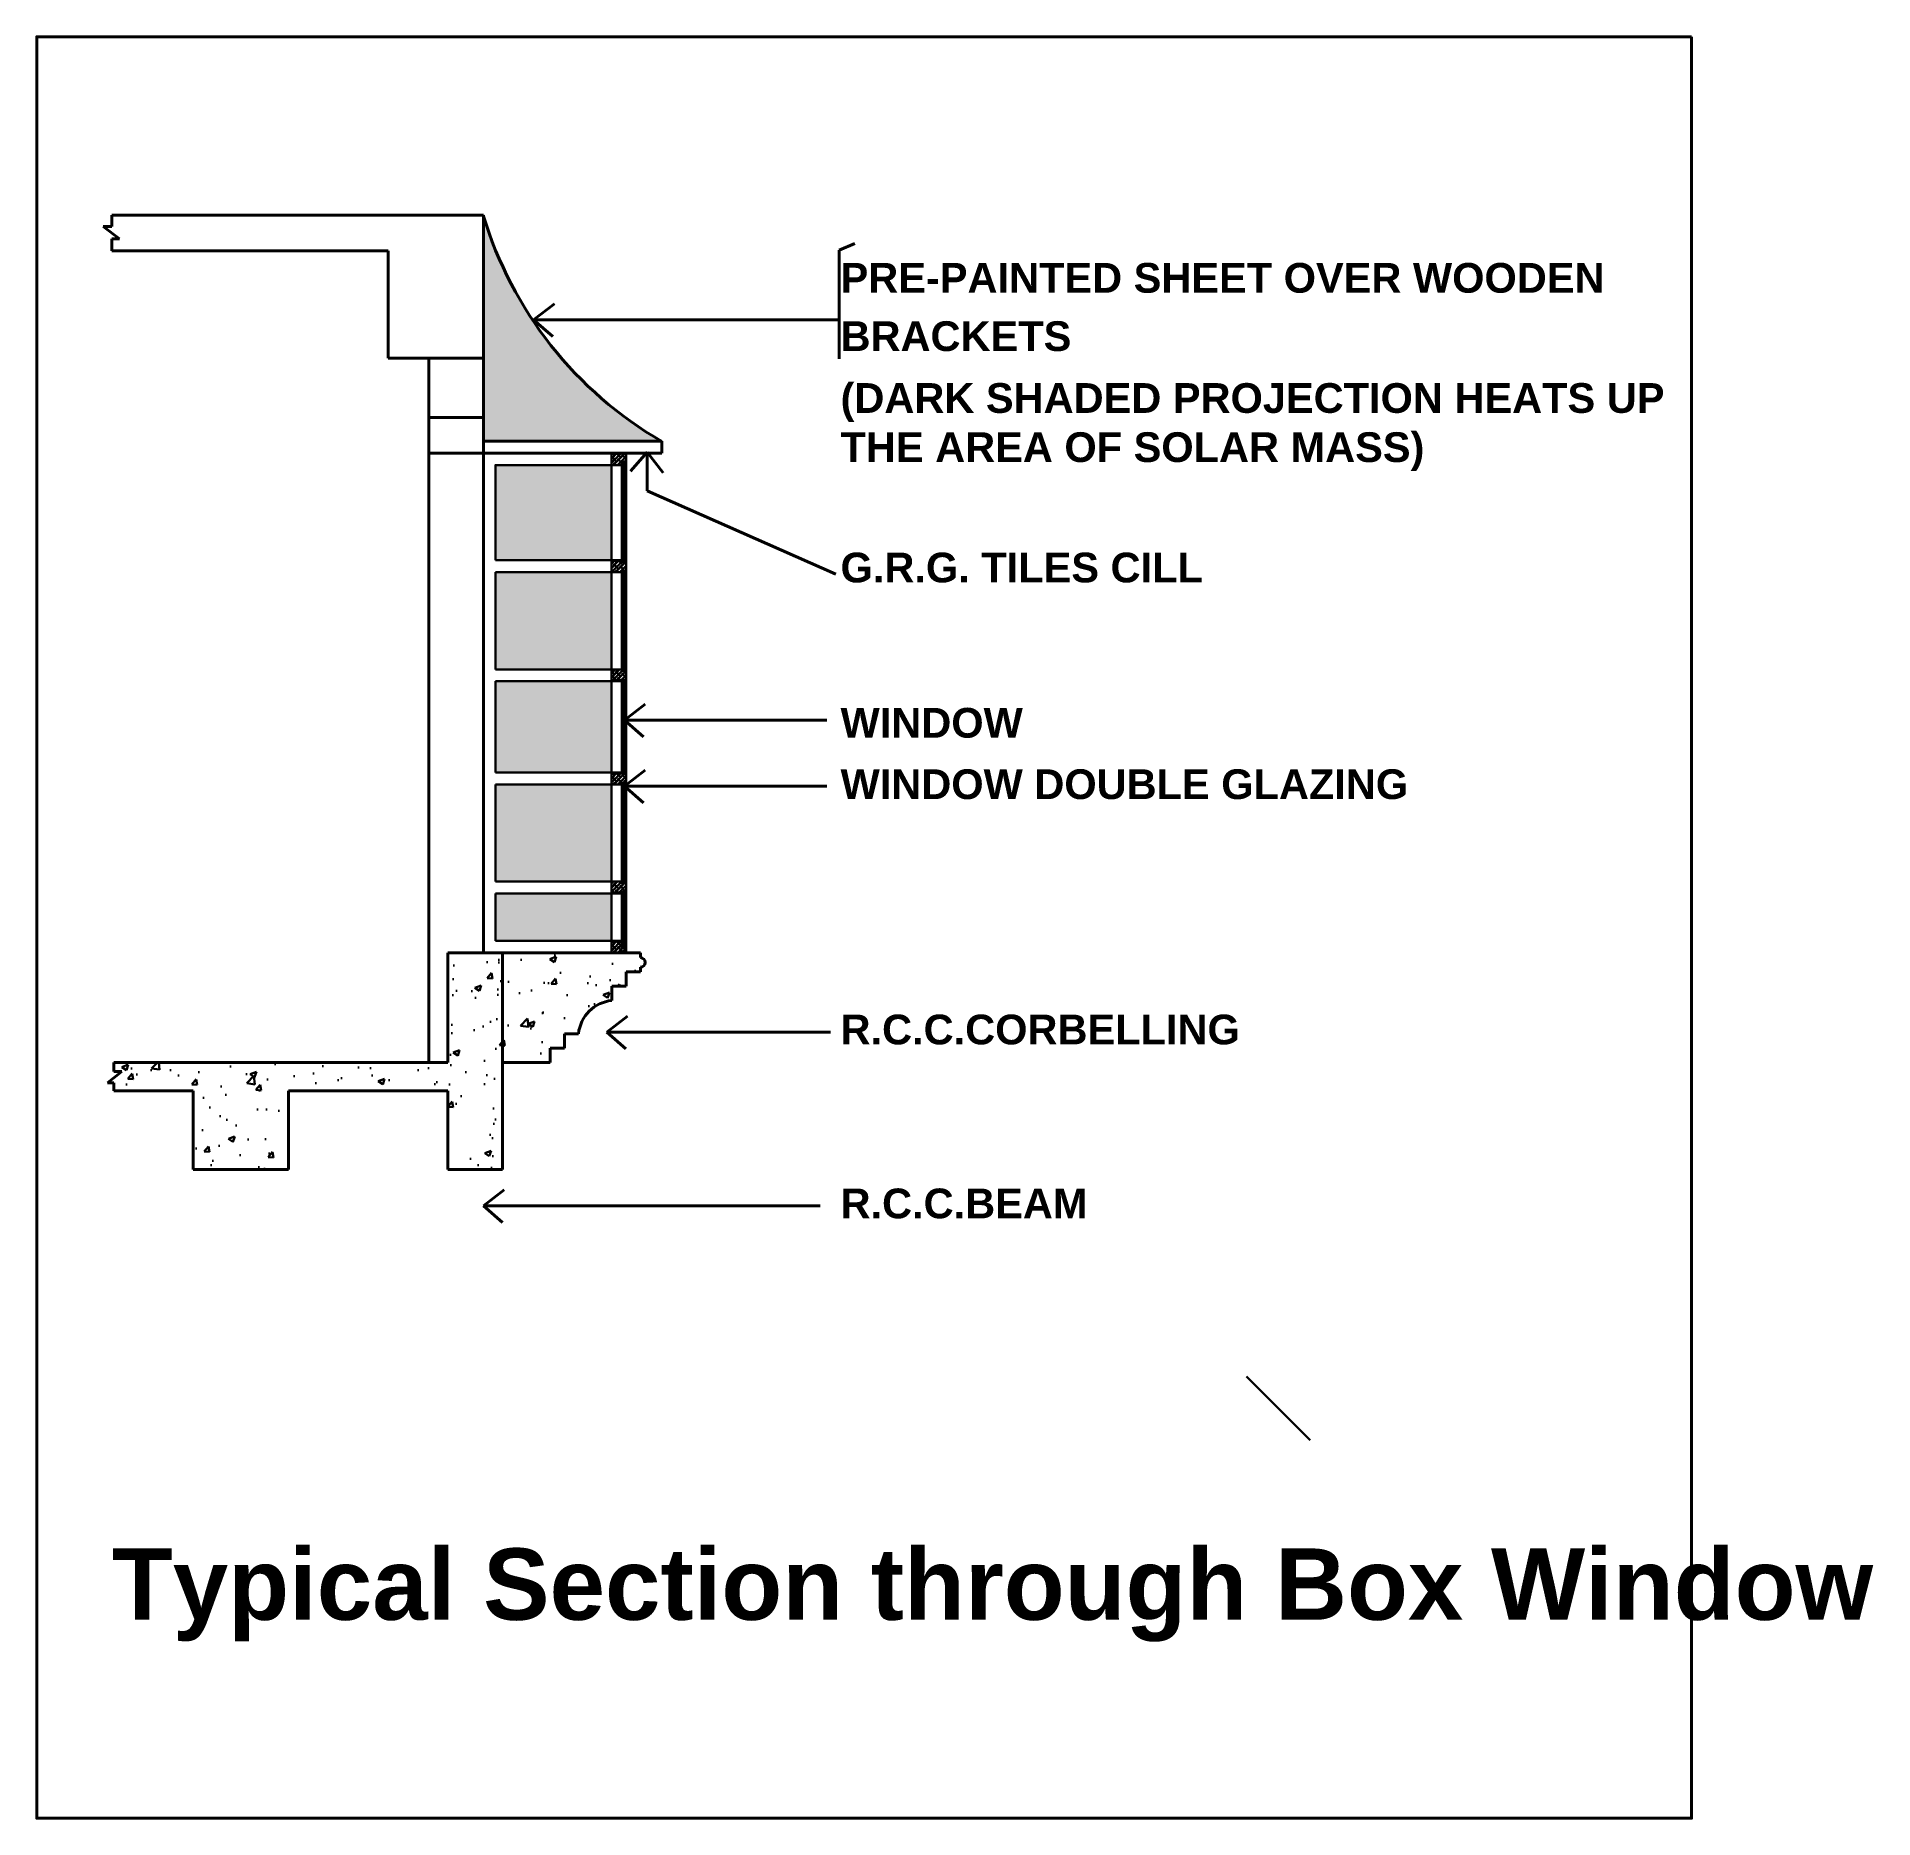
# Model space of a CAD drawing. Header units: inches. Extents: x 1352 to 5457, y 84 to 1168.
# Drawn here: x 1619.58 to 1635.02, y 194.9 to 209.87 of the extents above; entities that cross this region are included whole.
import ezdxf

# ---------------------------------------------------------------- set-up
doc = ezdxf.new("R2010")
doc.units = ezdxf.units.IN
doc.header["$MEASUREMENT"] = 0
for name, color, linetype, lineweight in [('col', 250, 'Continuous', 40), ('text', 250, 'Continuous', 30), ('wall', 7, 'Continuous', 40), ('win', 250, 'Continuous', 30)]:
    doc.layers.add(name, color=color, linetype=linetype, lineweight=lineweight)
doc.styles.get("Standard").update_dxf_attribs({"font": 'arialbd.ttf', "height": 1.5})
pattern_1 = [(45, (79.124212, -88.653566), (-0.01767766953, 0.01767766953), []), (135, (79.124212, -88.653566), (-0.0530330086, 0.01767766953), [0.0625, -0.0375])]
pattern_2 = [(50, (79.1242, -88.65357), (0.53794514, -0.0470641), [0.05625, -0.61875]), (355, (79.1242, -88.65357), (-0.1040635, 0.5641441), [0.045, -0.495]), (100.4514, (79.16904, -88.6575), (0.43388204, 0.51707966), [0.04780514, -0.52585658]), (46.1842, (79.1242, -88.50357), (0.8004308, -0.12413926), [0.084375, -0.928125]), (96.6356, (79.1909, -88.5139), (0.70099703, 0.7305884), [0.0717077, -0.78878475]), (351.1842, (79.1242, -88.5036), (0.70099646, 0.73058895), [0.0675, -0.7425]), (21, (79.1992, -88.54107), (0.44768029, -0.30196417), [0.05625, -0.61875]), (326, (79.1992, -88.54107), (0.1824865, 0.54386253), [0.045, -0.495]), (71.4514, (79.2365, -88.56623), (0.63016697, 0.24189787), [0.04780514, -0.52585658]), (37.5, (79.12421, -88.65357), (0.009119891, 0.24967039), [0, -0.489, 0, -0.5025, 0, -0.496875]), (7.5, (79.1242, -88.65357), (0.197302153, 0.295808784), [0, -0.2865, 0, -0.47775, 0, -0.189375]), (327.5, (78.95696, -88.65357), (0.400366827, -0.016916154), [0, -0.1875, 0, -0.585, 0, -0.77625]), (317.5, (78.88196, -88.65357), (0.43738963, 0.07507874), [0, -0.24375, 0, -0.3885, 0, -0.55125])]

msp = doc.modelspace()

# ---------------------------------------------------------------- texts
at = {"layer": 'text'}
msp.add_text('Typical Section through Box Window', height=0.6, dxfattribs=at).set_placement((1620.21, 196.565))
at = {"layer": 'win'}
for s, p in [('PRE-PAINTED SHEET OVER WOODEN', (1626.336, 207.72)), ('PRE-PAINTED SHEET OVER WOODEN', (1626.336, 207.72)), ('BRACKETS ', (1626.336, 207.23)), ('BRACKETS ', (1626.336, 207.23)), ('(DARK SHADED PROJECTION HEATS UP ', (1626.336, 206.71)), ('(DARK SHADED PROJECTION HEATS UP ', (1626.336, 206.71)), ('THE AREA OF SOLAR MASS)', (1626.336, 206.297)), ('THE AREA OF SOLAR MASS)', (1626.336, 206.297)), ('G.R.G. TILES CILL', (1626.336, 205.285)), ('G.R.G. TILES CILL', (1626.336, 205.285)), ('WINDOW', (1626.336, 203.98)), ('WINDOW', (1626.336, 203.98)), ('WINDOW DOUBLE GLAZING', (1626.336, 203.464)), ('WINDOW DOUBLE GLAZING', (1626.336, 203.464)), ('R.C.C.CORBELLING', (1626.336, 201.402)), ('R.C.C.CORBELLING', (1626.336, 201.402)), ('R.C.C.BEAM', (1626.336, 199.94)), ('R.C.C.BEAM', (1626.336, 199.94))]:
    msp.add_text(s, height=0.25, dxfattribs=at).set_placement(p)

# ---------------------------------------------------------------- hatches: boundary and pattern name
at = {"layer": 'win'}
h = msp.add_hatch(color=256, dxfattribs=at)
h.dxf.hatch_style = 1
h.set_gradient(color1=(255, 223, 127), color2=(255, 246, 219), one_color=1, tint=0.93)
h.paths.add_polyline_path([(1623.334, 208.371), (1623.334, 206.471), (1624.834, 206.471, -0.191027)])
h = msp.add_hatch(color=256, dxfattribs=at)
h.dxf.hatch_style = 1
h.set_gradient(color1=(255, 223, 127), color2=(255, 246, 219), one_color=1, tint=0.93)
h.paths.add_polyline_path([(1623.334, 208.371), (1623.334, 206.471), (1624.834, 206.471, -0.191027)])
h = msp.add_hatch(dxfattribs=at)
h.set_pattern_fill('ANSI38', color=256, scale=0.2, style=0)
h.set_pattern_definition(pattern_1)
h.paths.add_polyline_path([(1624.496, 202.271), (1624.409, 202.271), (1624.409, 202.171), (1624.534, 202.171), (1624.534, 202.213), (1624.526, 202.213), (1624.496, 202.213)])
h.paths.add_polyline_path([(1624.534, 202.758), (1624.526, 202.758), (1624.496, 202.758), (1624.496, 202.771), (1624.409, 202.771), (1624.409, 202.671), (1624.496, 202.671), (1624.496, 202.683), (1624.534, 202.683)])
h.paths.add_polyline_path([(1624.534, 203.675), (1624.526, 203.675), (1624.496, 203.675), (1624.496, 203.687), (1624.409, 203.687), (1624.409, 203.587), (1624.496, 203.587), (1624.496, 203.6), (1624.534, 203.6)])
h.paths.add_polyline_path([(1624.534, 204.541), (1624.526, 204.541), (1624.496, 204.541), (1624.496, 204.554), (1624.409, 204.554), (1624.409, 204.454), (1624.496, 204.454), (1624.496, 204.466), (1624.534, 204.466), (1624.534, 204.467, -0.107052), (1624.534, 204.466)])
h.paths.add_polyline_path([(1624.534, 206.371), (1624.409, 206.371), (1624.409, 206.271), (1624.496, 206.271), (1624.496, 206.299), (1624.534, 206.299)])
h = msp.add_hatch(dxfattribs=at)
h.set_pattern_fill('ANSI38', color=256, scale=0.2, style=0)
h.set_pattern_definition(pattern_1)
h.paths.add_polyline_path([(1624.496, 202.271), (1624.409, 202.271), (1624.409, 202.171), (1624.534, 202.171), (1624.534, 202.213), (1624.526, 202.213), (1624.496, 202.213)])
h.paths.add_polyline_path([(1624.534, 202.758), (1624.526, 202.758), (1624.496, 202.758), (1624.496, 202.771), (1624.409, 202.771), (1624.409, 202.671), (1624.496, 202.671), (1624.496, 202.683), (1624.534, 202.683)])
h.paths.add_polyline_path([(1624.534, 203.675), (1624.526, 203.675), (1624.496, 203.675), (1624.496, 203.687), (1624.409, 203.687), (1624.409, 203.587), (1624.496, 203.587), (1624.496, 203.6), (1624.534, 203.6)])
h.paths.add_polyline_path([(1624.534, 204.541), (1624.526, 204.541), (1624.496, 204.541), (1624.496, 204.554), (1624.409, 204.554), (1624.409, 204.454), (1624.496, 204.454), (1624.496, 204.466), (1624.534, 204.466), (1624.534, 204.467, -0.107052), (1624.534, 204.466)])
h.paths.add_polyline_path([(1624.534, 206.371), (1624.409, 206.371), (1624.409, 206.271), (1624.496, 206.271), (1624.496, 206.299), (1624.534, 206.299)])
h = msp.add_hatch(color=256, dxfattribs=at)
h.dxf.hatch_style = 1
h.set_gradient(color1=(0, 255, 255), one_color=1, tint=1)
h.paths.add_polyline_path([(1624.409, 206.271), (1623.434, 206.271), (1623.434, 205.471), (1624.409, 205.471)])
h.paths.add_polyline_path([(1624.409, 205.371), (1623.434, 205.371), (1623.434, 204.554), (1624.409, 204.554)])
h.paths.add_polyline_path([(1624.409, 204.454), (1623.434, 204.454), (1623.434, 203.687), (1624.409, 203.687)])
h.paths.add_polyline_path([(1624.409, 203.587), (1623.434, 203.587), (1623.434, 202.771), (1624.409, 202.771)])
h.paths.add_polyline_path([(1624.409, 202.671), (1623.434, 202.671), (1623.434, 202.271), (1624.409, 202.271)])
h = msp.add_hatch(color=256, dxfattribs=at)
h.dxf.hatch_style = 1
h.set_gradient(color1=(0, 255, 255), one_color=1, tint=1)
h.paths.add_polyline_path([(1624.409, 206.271), (1623.434, 206.271), (1623.434, 205.471), (1624.409, 205.471)])
h = msp.add_hatch(color=256, dxfattribs=at)
h.dxf.hatch_style = 1
h.set_gradient(color1=(0, 255, 255), one_color=1, tint=1)
h.paths.add_polyline_path([(1624.409, 206.271), (1623.434, 206.271), (1623.434, 205.471), (1624.409, 205.471)])
h.paths.add_polyline_path([(1624.409, 205.371), (1623.434, 205.371), (1623.434, 204.554), (1624.409, 204.554)])
h.paths.add_polyline_path([(1624.409, 204.454), (1623.434, 204.454), (1623.434, 203.687), (1624.409, 203.687)])
h.paths.add_polyline_path([(1624.409, 203.587), (1623.434, 203.587), (1623.434, 202.771), (1624.409, 202.771)])
h.paths.add_polyline_path([(1624.409, 202.671), (1623.434, 202.671), (1623.434, 202.271), (1624.409, 202.271)])
h = msp.add_hatch(color=256, dxfattribs=at)
h.dxf.hatch_style = 1
h.set_gradient(color1=(0, 255, 255), one_color=1, tint=1)
h.paths.add_polyline_path([(1624.409, 206.271), (1623.434, 206.271), (1623.434, 205.471), (1624.409, 205.471)])
h = msp.add_hatch(dxfattribs=at)
h.set_pattern_fill('ANSI38', color=256, scale=0.2, style=0)
h.set_pattern_definition(pattern_1)
h.paths.add_polyline_path([(1624.534, 205.458), (1624.526, 205.458), (1624.496, 205.458), (1624.496, 205.471), (1624.409, 205.471), (1624.409, 205.371), (1624.496, 205.371), (1624.496, 205.383), (1624.534, 205.383)])
h = msp.add_hatch(dxfattribs=at)
h.set_pattern_fill('ANSI38', color=256, scale=0.2, style=0)
h.set_pattern_definition(pattern_1)
h.paths.add_polyline_path([(1624.534, 205.458), (1624.526, 205.458), (1624.496, 205.458), (1624.496, 205.471), (1624.409, 205.471), (1624.409, 205.371), (1624.496, 205.371), (1624.496, 205.383), (1624.534, 205.383)])
h = msp.add_hatch(color=256, dxfattribs=at)
h.paths.add_polyline_path([(1624.509, 203.6), (1624.504, 203.6), (1624.504, 202.758), (1624.509, 202.758)])
h.paths.add_polyline_path([(1624.526, 203.565), (1624.521, 203.57), (1624.521, 202.758), (1624.526, 202.758)])
h = msp.add_hatch(color=256, dxfattribs=at)
h.paths.add_polyline_path([(1624.509, 203.6), (1624.504, 203.6), (1624.504, 202.758), (1624.509, 202.758)])
h.paths.add_polyline_path([(1624.526, 203.565), (1624.521, 203.57), (1624.521, 202.758), (1624.526, 202.758)])
h = msp.add_hatch(color=256, dxfattribs=at)
h.paths.add_polyline_path([(1624.509, 202.683), (1624.504, 202.683), (1624.504, 202.213), (1624.509, 202.213)])
h.paths.add_polyline_path([(1624.526, 202.683), (1624.521, 202.683), (1624.521, 202.213), (1624.526, 202.213)])
h = msp.add_hatch(color=256, dxfattribs=at)
h.paths.add_polyline_path([(1624.509, 202.683), (1624.504, 202.683), (1624.504, 202.213), (1624.509, 202.213)])
h.paths.add_polyline_path([(1624.526, 202.683), (1624.521, 202.683), (1624.521, 202.213), (1624.526, 202.213)])
h = msp.add_hatch(dxfattribs=at)
h.set_pattern_fill('AR-CONC', color=256, scale=0.075, style=0)
h.set_pattern_definition(pattern_2)
h.paths.add_polyline_path([(1624.414, 201.891), (1624.534, 201.891), (1624.534, 202.011), (1624.654, 202.011), (1624.654, 202.051, 0.181334), (1624.68, 202.06, 0.693002), (1624.654, 202.131), (1624.654, 202.171), (1623.494, 202.171), (1623.494, 201.251), (1623.894, 201.251), (1623.894, 201.371), (1624.014, 201.371), (1624.014, 201.491), (1624.134, 201.491, -0.361341), (1624.414, 201.771)])
h.paths.add_polyline_path([(1623.494, 202.171), (1623.034, 202.171), (1623.034, 201.251), (1620.227, 201.251), (1620.227, 201.173), (1620.294, 201.173), (1620.21, 201.11), (1620.21, 201.08), (1620.227, 201.08), (1620.227, 201.011), (1620.894, 201.011), (1620.894, 200.351), (1621.694, 200.351), (1621.694, 201.011), (1623.034, 201.011), (1623.034, 200.351), (1623.494, 200.351), (1623.494, 201.251)])
h = msp.add_hatch(dxfattribs=at)
h.set_pattern_fill('AR-CONC', color=256, scale=0.075, style=0)
h.set_pattern_definition(pattern_2)
h.paths.add_polyline_path([(1624.414, 201.891), (1624.534, 201.891), (1624.534, 202.011), (1624.654, 202.011), (1624.654, 202.051, 0.181334), (1624.68, 202.06, 0.693002), (1624.654, 202.131), (1624.654, 202.171), (1623.494, 202.171), (1623.494, 201.251), (1623.894, 201.251), (1623.894, 201.371), (1624.014, 201.371), (1624.014, 201.491), (1624.134, 201.491, -0.361341), (1624.414, 201.771)])
h.paths.add_polyline_path([(1623.494, 202.171), (1623.034, 202.171), (1623.034, 201.251), (1620.227, 201.251), (1620.227, 201.173), (1620.294, 201.173), (1620.21, 201.11), (1620.21, 201.08), (1620.227, 201.08), (1620.227, 201.011), (1620.894, 201.011), (1620.894, 200.351), (1621.694, 200.351), (1621.694, 201.011), (1623.034, 201.011), (1623.034, 200.351), (1623.494, 200.351), (1623.494, 201.251)])

# ---------------------------------------------------------------- linework, layer by layer
at = {"layer": 'col'}
msp.add_line((1623.334, 208.271), (1623.334, 207.071), dxfattribs=at)
msp.add_line((1623.334, 208.271), (1623.334, 207.071), dxfattribs=at)
msp.add_line((1623.334, 208.271), (1623.334, 207.071), dxfattribs=at)
msp.add_line((1623.334, 208.271), (1623.334, 207.071), dxfattribs=at)
at = {"layer": 'text', "linetype": 'Continuous'}
for p, q in [((1624.504, 206.299), (1624.504, 205.458)), ((1624.504, 206.299), (1624.504, 205.458)), ((1624.509, 206.299), (1624.509, 205.458)), ((1624.509, 206.299), (1624.509, 205.458)), ((1624.521, 206.299), (1624.521, 205.458)), ((1624.521, 206.299), (1624.521, 205.458)), ((1624.526, 206.299), (1624.526, 205.458)), ((1624.526, 206.299), (1624.526, 205.458)), ((1624.496, 206.271), (1624.496, 205.471)), ((1624.496, 206.271), (1624.496, 205.471)), ((1624.496, 205.371), (1624.496, 204.554)), ((1624.496, 205.371), (1624.496, 204.554)), ((1624.504, 205.383), (1624.504, 204.541)), ((1624.504, 205.383), (1624.504, 204.541)), ((1624.509, 205.383), (1624.509, 204.541)), ((1624.509, 205.383), (1624.509, 204.541)), ((1624.521, 205.383), (1624.521, 204.541)), ((1624.521, 205.383), (1624.521, 204.541)), ((1624.526, 205.383), (1624.526, 204.541)), ((1624.526, 205.383), (1624.526, 204.541)), ((1624.496, 204.454), (1624.496, 203.687)), ((1624.496, 204.454), (1624.496, 203.687)), ((1624.504, 204.466), (1624.504, 203.675)), ((1624.504, 204.466), (1624.504, 203.675)), ((1624.509, 204.466), (1624.509, 203.675)), ((1624.509, 204.466), (1624.509, 203.675)), ((1624.521, 204.466), (1624.521, 203.675)), ((1624.521, 204.466), (1624.521, 203.675)), ((1624.526, 204.466), (1624.526, 203.675)), ((1624.526, 204.466), (1624.526, 203.675)), ((1624.496, 203.587), (1624.496, 202.771)), ((1624.496, 203.587), (1624.496, 202.771)), ((1624.504, 203.6), (1624.504, 202.758)), ((1624.504, 203.6), (1624.504, 202.758)), ((1624.509, 203.6), (1624.509, 202.758)), ((1624.509, 203.6), (1624.509, 202.758)), ((1624.521, 203.6), (1624.521, 202.758)), ((1624.521, 203.6), (1624.521, 202.758)), ((1624.526, 203.6), (1624.526, 202.758)), ((1624.526, 203.6), (1624.526, 202.758)), ((1624.496, 202.671), (1624.496, 202.271)), ((1624.496, 202.671), (1624.496, 202.271)), ((1624.504, 202.683), (1624.504, 202.213)), ((1624.504, 202.683), (1624.504, 202.213)), ((1624.509, 202.683), (1624.509, 202.213)), ((1624.509, 202.683), (1624.509, 202.213)), ((1624.521, 202.683), (1624.521, 202.213)), ((1624.521, 202.683), (1624.521, 202.213)), ((1624.526, 202.683), (1624.526, 202.213)), ((1624.526, 202.683), (1624.526, 202.213)), ((1624.534, 202.171), (1623.034, 202.171)), ((1624.534, 202.171), (1623.034, 202.171)), ((1623.494, 201.251), (1623.494, 200.351)), ((1623.494, 201.251), (1623.494, 200.351))]:
    msp.add_line(p, q, dxfattribs=at)
at = {"layer": 'text'}
for p, q in [((1624.534, 205.459), (1624.534, 206.298)), ((1624.534, 205.459), (1624.534, 206.298)), ((1624.534, 204.542), (1624.534, 205.382)), ((1624.534, 204.542), (1624.534, 205.382)), ((1624.534, 203.676), (1624.534, 204.515)), ((1624.534, 203.676), (1624.534, 204.515)), ((1624.534, 202.759), (1624.534, 203.599)), ((1624.534, 202.759), (1624.534, 203.599)), ((1624.534, 202.214), (1624.534, 202.682)), ((1624.534, 202.214), (1624.534, 202.682)), ((1629.749, 198.609), (1630.284, 198.074))]:
    msp.add_line(p, q, dxfattribs=at)
at = {"layer": 'wall'}
for p, q in [((1623.334, 208.371), (1620.21, 208.371)), ((1620.21, 208.371), (1620.21, 208.277)), ((1623.334, 208.371), (1620.21, 208.371)), ((1620.21, 208.371), (1620.21, 208.277)), ((1623.334, 206.371), (1623.334, 208.371)), ((1623.334, 206.371), (1623.334, 208.371)), ((1620.21, 208.277), (1620.138, 208.277)), ((1620.138, 208.277), (1620.273, 208.174)), ((1620.21, 208.277), (1620.138, 208.277)), ((1620.138, 208.277), (1620.273, 208.174)), ((1620.21, 208.174), (1620.21, 208.071)), ((1620.273, 208.174), (1620.21, 208.174)), ((1620.21, 208.174), (1620.21, 208.071)), ((1620.273, 208.174), (1620.21, 208.174)), ((1622.534, 208.071), (1620.21, 208.071)), ((1622.534, 208.071), (1620.21, 208.071)), ((1622.534, 207.171), (1622.534, 208.071)), ((1622.534, 207.171), (1622.534, 208.071)), ((1622.534, 207.171), (1622.534, 208.071)), ((1622.534, 207.171), (1622.534, 208.071)), ((1623.334, 207.171), (1622.534, 207.171)), ((1623.334, 207.171), (1622.534, 207.171)), ((1622.874, 207.171), (1622.874, 201.251)), ((1622.874, 207.171), (1622.874, 201.251)), ((1623.334, 207.071), (1623.334, 202.171)), ((1623.334, 207.071), (1623.334, 202.171)), ((1622.874, 206.671), (1623.334, 206.671)), ((1622.874, 206.671), (1623.334, 206.671)), ((1623.334, 206.471), (1624.834, 206.471)), ((1623.334, 206.471), (1624.834, 206.471)), ((1624.834, 206.371), (1624.834, 206.471)), ((1624.834, 206.371), (1624.834, 206.471)), ((1622.874, 206.371), (1624.834, 206.371)), ((1622.874, 206.371), (1624.834, 206.371)), ((1623.034, 202.171), (1623.034, 201.251)), ((1623.034, 202.171), (1624.654, 202.171)), ((1623.034, 202.171), (1623.034, 201.251)), ((1623.034, 202.171), (1624.654, 202.171)), ((1623.494, 202.171), (1623.494, 201.251)), ((1623.494, 202.171), (1623.494, 201.251)), ((1624.654, 202.171), (1624.654, 202.131)), ((1624.654, 202.171), (1624.654, 202.131)), ((1624.534, 202.011), (1624.534, 201.891)), ((1624.534, 202.011), (1624.654, 202.011)), ((1624.534, 202.011), (1624.534, 201.891)), ((1624.534, 202.011), (1624.654, 202.011)), ((1624.654, 202.051), (1624.654, 202.011)), ((1624.654, 202.051), (1624.654, 202.011)), ((1624.414, 201.891), (1624.414, 201.771)), ((1624.414, 201.891), (1624.534, 201.891)), ((1624.414, 201.891), (1624.414, 201.771)), ((1624.414, 201.891), (1624.534, 201.891)), ((1624.014, 201.491), (1624.134, 201.491)), ((1624.014, 201.371), (1624.014, 201.491)), ((1624.014, 201.491), (1624.134, 201.491)), ((1624.014, 201.371), (1624.014, 201.491)), ((1623.894, 201.371), (1624.014, 201.371)), ((1623.894, 201.251), (1623.894, 201.371)), ((1623.894, 201.371), (1624.014, 201.371)), ((1623.894, 201.251), (1623.894, 201.371)), ((1620.227, 201.251), (1623.034, 201.251)), ((1620.227, 201.251), (1620.227, 201.173)), ((1620.227, 201.251), (1623.034, 201.251)), ((1620.227, 201.251), (1620.227, 201.173)), ((1623.494, 201.251), (1623.894, 201.251)), ((1623.494, 201.251), (1623.494, 200.351)), ((1623.494, 201.251), (1623.894, 201.251)), ((1623.494, 201.251), (1623.494, 200.351)), ((1620.172, 201.08), (1620.294, 201.173)), ((1620.172, 201.08), (1620.294, 201.173)), ((1620.227, 201.08), (1620.172, 201.08)), ((1620.227, 201.08), (1620.172, 201.08)), ((1620.294, 201.173), (1620.227, 201.173)), ((1620.294, 201.173), (1620.227, 201.173)), ((1620.227, 201.08), (1620.227, 201.011)), ((1620.227, 201.08), (1620.227, 201.011)), ((1620.894, 201.011), (1620.227, 201.011)), ((1620.894, 201.011), (1620.227, 201.011)), ((1620.894, 201.011), (1620.894, 200.351)), ((1620.894, 201.011), (1620.894, 200.351)), ((1621.694, 201.011), (1621.694, 200.351)), ((1621.694, 201.011), (1623.034, 201.011)), ((1621.694, 201.011), (1621.694, 200.351)), ((1621.694, 201.011), (1623.034, 201.011)), ((1623.034, 201.011), (1623.034, 200.351)), ((1623.034, 201.011), (1623.034, 200.351)), ((1620.894, 200.351), (1621.694, 200.351)), ((1620.894, 200.351), (1621.694, 200.351)), ((1623.034, 200.351), (1623.494, 200.351)), ((1623.034, 200.351), (1623.494, 200.351))]:
    msp.add_line(p, q, dxfattribs=at)
at = {"layer": 'wall', "linetype": 'Continuous'}
for p, q in [((1626.324, 208.078), (1626.456, 208.135)), ((1626.324, 208.078), (1626.456, 208.135)), ((1626.324, 208.078), (1626.324, 207.164)), ((1626.324, 208.078), (1626.324, 207.164)), ((1623.756, 207.491), (1623.93, 207.626)), ((1623.756, 207.491), (1623.93, 207.626)), ((1623.756, 207.491), (1623.916, 207.351)), ((1623.756, 207.491), (1626.324, 207.491)), ((1623.756, 207.491), (1623.916, 207.351)), ((1623.756, 207.491), (1626.324, 207.491)), ((1624.709, 206.379), (1624.569, 206.219)), ((1624.709, 206.379), (1624.569, 206.219)), ((1624.709, 206.054), (1624.709, 206.379)), ((1624.709, 206.379), (1624.844, 206.205)), ((1624.709, 206.054), (1624.709, 206.379)), ((1624.709, 206.379), (1624.844, 206.205)), ((1624.709, 206.054), (1626.295, 205.354)), ((1624.709, 206.054), (1626.295, 205.354)), ((1624.52, 204.127), (1624.694, 204.262)), ((1624.52, 204.127), (1624.694, 204.262)), ((1626.22, 204.127), (1624.52, 204.127)), ((1624.52, 204.127), (1624.679, 203.987)), ((1626.22, 204.127), (1624.52, 204.127)), ((1624.52, 204.127), (1624.679, 203.987)), ((1624.52, 203.571), (1624.694, 203.706)), ((1624.52, 203.571), (1624.694, 203.706)), ((1626.22, 203.571), (1624.52, 203.571)), ((1624.52, 203.571), (1624.679, 203.431)), ((1626.22, 203.571), (1624.52, 203.571)), ((1624.52, 203.571), (1624.679, 203.431)), ((1624.372, 201.505), (1624.546, 201.64)), ((1624.372, 201.505), (1624.546, 201.64)), ((1626.252, 201.505), (1624.372, 201.505)), ((1624.372, 201.505), (1624.532, 201.365)), ((1626.252, 201.505), (1624.372, 201.505)), ((1624.372, 201.505), (1624.532, 201.365)), ((1623.334, 200.046), (1623.508, 200.18)), ((1623.334, 200.046), (1623.508, 200.18)), ((1626.166, 200.046), (1623.334, 200.046)), ((1623.334, 200.046), (1623.493, 199.905)), ((1626.166, 200.046), (1623.334, 200.046)), ((1623.334, 200.046), (1623.493, 199.905))]:
    msp.add_line(p, q, dxfattribs=at)
msp.add_lwpolyline([(1633.49, 209.872), (1619.578, 209.872), (1619.578, 194.897), (1633.49, 194.897)], close=True, dxfattribs=at)
at = {"layer": 'wall'}
for centre, radius, start, end in [((1626.479, 209.312), 3.284, 196.6606, 239.9197), ((1626.479, 209.312), 3.284, 196.6606, 239.9197), ((1624.654, 202.091), 0.04, 270, 90), ((1624.654, 202.091), 0.04, 270, 90), ((1624.442, 201.462), 0.31, 95.2663, 174.7337), ((1624.442, 201.462), 0.31, 95.2663, 174.7337)]:
    msp.add_arc(centre, radius, start, end, dxfattribs=at)
at = {"layer": 'win'}
for p, q in [((1624.409, 206.371), (1624.409, 206.271)), ((1624.409, 206.371), (1624.409, 206.271)), ((1624.496, 206.299), (1624.534, 206.299)), ((1624.496, 206.299), (1624.534, 206.299)), ((1624.409, 204.554), (1624.409, 204.454)), ((1624.409, 204.554), (1624.409, 204.454)), ((1624.409, 203.687), (1624.409, 203.587)), ((1624.409, 203.687), (1624.409, 203.587)), ((1624.409, 202.771), (1624.409, 202.671)), ((1624.409, 202.771), (1624.409, 202.671)), ((1624.409, 202.271), (1624.496, 202.271)), ((1624.409, 202.271), (1624.409, 202.171)), ((1624.409, 202.271), (1624.496, 202.271)), ((1624.409, 202.271), (1624.409, 202.171)), ((1624.496, 202.271), (1624.496, 202.213)), ((1624.496, 202.271), (1624.496, 202.213))]:
    msp.add_line(p, q, dxfattribs=at)
at = {"layer": 'win', "linetype": 'Continuous'}
for p, q in [((1624.496, 206.271), (1624.496, 206.299)), ((1624.496, 206.271), (1624.496, 206.299)), ((1624.509, 206.287), (1624.509, 206.299)), ((1624.509, 206.287), (1624.509, 206.299)), ((1624.52, 206.287), (1624.509, 206.287)), ((1624.52, 206.287), (1624.509, 206.287)), ((1624.52, 206.287), (1624.52, 206.299)), ((1624.52, 206.287), (1624.52, 206.299)), ((1624.526, 206.287), (1624.526, 206.299)), ((1624.526, 206.299), (1624.534, 206.299)), ((1624.526, 206.287), (1624.526, 206.299)), ((1624.526, 206.299), (1624.534, 206.299)), ((1624.528, 206.292), (1624.528, 206.29)), ((1624.528, 206.292), (1624.528, 206.29)), ((1624.528, 206.289), (1624.528, 206.29)), ((1624.528, 206.29), (1624.528, 206.29)), ((1624.528, 206.289), (1624.528, 206.29)), ((1624.528, 206.29), (1624.528, 206.29)), ((1624.531, 206.296), (1624.531, 206.297)), ((1624.531, 206.296), (1624.531, 206.297)), ((1624.534, 206.371), (1624.534, 206.299)), ((1624.534, 206.371), (1624.534, 206.299)), ((1624.409, 206.271), (1624.409, 205.471)), ((1624.409, 206.271), (1624.496, 206.271)), ((1624.409, 206.271), (1624.409, 205.471)), ((1624.409, 206.271), (1624.496, 206.271)), ((1623.434, 205.471), (1624.409, 205.471)), ((1623.434, 205.471), (1624.409, 205.471)), ((1623.434, 205.371), (1624.409, 205.371)), ((1623.434, 204.554), (1623.434, 205.371)), ((1623.434, 205.371), (1624.409, 205.371)), ((1623.434, 204.554), (1623.434, 205.371)), ((1624.409, 205.471), (1624.496, 205.471)), ((1624.409, 205.471), (1624.409, 205.371)), ((1624.409, 205.471), (1624.496, 205.471)), ((1624.409, 205.471), (1624.409, 205.371)), ((1624.409, 205.371), (1624.409, 204.554)), ((1624.409, 205.371), (1624.496, 205.371)), ((1624.409, 205.371), (1624.409, 204.554)), ((1624.409, 205.371), (1624.496, 205.371)), ((1624.496, 205.471), (1624.496, 205.458)), ((1624.496, 205.471), (1624.496, 205.458)), ((1624.534, 205.458), (1624.496, 205.458)), ((1624.534, 205.458), (1624.496, 205.458)), ((1624.534, 205.383), (1624.496, 205.383)), ((1624.496, 205.371), (1624.496, 205.383)), ((1624.534, 205.383), (1624.496, 205.383)), ((1624.496, 205.371), (1624.496, 205.383)), ((1624.52, 205.471), (1624.509, 205.471)), ((1624.509, 205.471), (1624.509, 205.458)), ((1624.52, 205.471), (1624.509, 205.471)), ((1624.509, 205.471), (1624.509, 205.458)), ((1624.509, 205.371), (1624.509, 205.383)), ((1624.509, 205.371), (1624.509, 205.383)), ((1624.52, 205.371), (1624.509, 205.371)), ((1624.52, 205.371), (1624.509, 205.371)), ((1624.52, 205.471), (1624.52, 205.458)), ((1624.52, 205.471), (1624.52, 205.458)), ((1624.52, 205.371), (1624.52, 205.383)), ((1624.52, 205.371), (1624.52, 205.383)), ((1624.526, 205.471), (1624.526, 205.458)), ((1624.526, 205.471), (1624.526, 205.458)), ((1624.526, 205.458), (1624.534, 205.458)), ((1624.526, 205.458), (1624.534, 205.458)), ((1624.526, 205.371), (1624.526, 205.383)), ((1624.526, 205.383), (1624.534, 205.383)), ((1624.526, 205.371), (1624.526, 205.383)), ((1624.526, 205.383), (1624.534, 205.383)), ((1624.528, 205.469), (1624.528, 205.467)), ((1624.528, 205.469), (1624.528, 205.467)), ((1624.528, 205.467), (1624.528, 205.467)), ((1624.528, 205.465), (1624.528, 205.467)), ((1624.528, 205.467), (1624.528, 205.467)), ((1624.528, 205.465), (1624.528, 205.467)), ((1624.528, 205.376), (1624.528, 205.374)), ((1624.528, 205.376), (1624.528, 205.374)), ((1624.528, 205.373), (1624.528, 205.374)), ((1624.528, 205.374), (1624.528, 205.374)), ((1624.528, 205.373), (1624.528, 205.374)), ((1624.528, 205.374), (1624.528, 205.374)), ((1624.531, 205.461), (1624.531, 205.46)), ((1624.531, 205.461), (1624.531, 205.46)), ((1624.531, 205.38), (1624.531, 205.381)), ((1624.531, 205.38), (1624.531, 205.381)), ((1624.534, 205.458), (1624.534, 205.383)), ((1624.534, 205.458), (1624.534, 205.383)), ((1623.434, 204.554), (1624.409, 204.554)), ((1623.434, 204.554), (1624.409, 204.554)), ((1623.434, 203.687), (1623.434, 204.454)), ((1623.434, 204.454), (1624.409, 204.454)), ((1623.434, 203.687), (1623.434, 204.454)), ((1623.434, 204.454), (1624.409, 204.454)), ((1624.409, 204.554), (1624.496, 204.554)), ((1624.409, 204.554), (1624.496, 204.554)), ((1624.409, 204.454), (1624.409, 203.687)), ((1624.409, 204.454), (1624.496, 204.454)), ((1624.409, 204.454), (1624.409, 203.687)), ((1624.409, 204.454), (1624.496, 204.454)), ((1624.496, 204.554), (1624.496, 204.541)), ((1624.496, 204.554), (1624.496, 204.541)), ((1624.534, 204.541), (1624.496, 204.541)), ((1624.534, 204.541), (1624.496, 204.541)), ((1624.534, 204.466), (1624.496, 204.466)), ((1624.496, 204.454), (1624.496, 204.466)), ((1624.534, 204.466), (1624.496, 204.466)), ((1624.496, 204.454), (1624.496, 204.466)), ((1624.52, 204.554), (1624.509, 204.554)), ((1624.509, 204.554), (1624.509, 204.541)), ((1624.52, 204.554), (1624.509, 204.554)), ((1624.509, 204.554), (1624.509, 204.541)), ((1624.509, 204.454), (1624.509, 204.466)), ((1624.509, 204.454), (1624.509, 204.466)), ((1624.52, 204.454), (1624.509, 204.454)), ((1624.52, 204.454), (1624.509, 204.454)), ((1624.52, 204.554), (1624.52, 204.541)), ((1624.52, 204.554), (1624.52, 204.541)), ((1624.52, 204.454), (1624.52, 204.466)), ((1624.52, 204.454), (1624.52, 204.466)), ((1624.526, 204.554), (1624.526, 204.541)), ((1624.526, 204.554), (1624.526, 204.541)), ((1624.526, 204.541), (1624.534, 204.541)), ((1624.526, 204.541), (1624.534, 204.541)), ((1624.526, 204.454), (1624.526, 204.466)), ((1624.526, 204.466), (1624.534, 204.466)), ((1624.526, 204.454), (1624.526, 204.466)), ((1624.526, 204.466), (1624.534, 204.466)), ((1624.528, 204.552), (1624.528, 204.55)), ((1624.528, 204.552), (1624.528, 204.55)), ((1624.528, 204.55), (1624.528, 204.55)), ((1624.528, 204.549), (1624.528, 204.55)), ((1624.528, 204.55), (1624.528, 204.55)), ((1624.528, 204.549), (1624.528, 204.55)), ((1624.528, 204.459), (1624.528, 204.458)), ((1624.528, 204.459), (1624.528, 204.458)), ((1624.528, 204.456), (1624.528, 204.458)), ((1624.528, 204.458), (1624.528, 204.458)), ((1624.528, 204.456), (1624.528, 204.458)), ((1624.528, 204.458), (1624.528, 204.458)), ((1624.531, 204.544), (1624.531, 204.544)), ((1624.531, 204.544), (1624.531, 204.544)), ((1624.531, 204.463), (1624.531, 204.464)), ((1624.531, 204.463), (1624.531, 204.464)), ((1624.534, 204.541), (1624.534, 204.466)), ((1624.534, 204.541), (1624.534, 204.466)), ((1623.434, 203.687), (1624.409, 203.687)), ((1623.434, 203.687), (1624.409, 203.687)), ((1624.409, 203.687), (1624.496, 203.687)), ((1624.409, 203.687), (1624.496, 203.687)), ((1624.496, 203.687), (1624.496, 203.675)), ((1624.496, 203.687), (1624.496, 203.675)), ((1624.534, 203.675), (1624.496, 203.675)), ((1624.534, 203.675), (1624.496, 203.675)), ((1624.52, 203.687), (1624.509, 203.687)), ((1624.509, 203.687), (1624.509, 203.675)), ((1624.52, 203.687), (1624.509, 203.687)), ((1624.509, 203.687), (1624.509, 203.675)), ((1624.52, 203.687), (1624.52, 203.675)), ((1624.52, 203.687), (1624.52, 203.675)), ((1624.526, 203.687), (1624.526, 203.675)), ((1624.526, 203.687), (1624.526, 203.675)), ((1624.526, 203.675), (1624.534, 203.675)), ((1624.526, 203.675), (1624.534, 203.675)), ((1624.528, 203.685), (1624.528, 203.683)), ((1624.528, 203.685), (1624.528, 203.683)), ((1624.528, 203.683), (1624.528, 203.683)), ((1624.528, 203.682), (1624.528, 203.683)), ((1624.528, 203.683), (1624.528, 203.683)), ((1624.528, 203.682), (1624.528, 203.683)), ((1624.531, 203.678), (1624.531, 203.677)), ((1624.531, 203.678), (1624.531, 203.677)), ((1624.534, 203.6), (1624.534, 203.675)), ((1624.534, 203.6), (1624.534, 203.675)), ((1623.434, 202.771), (1623.434, 203.587)), ((1623.434, 203.587), (1624.409, 203.587)), ((1623.434, 202.771), (1623.434, 203.587)), ((1623.434, 203.587), (1624.409, 203.587)), ((1624.409, 203.587), (1624.409, 202.771)), ((1624.409, 203.587), (1624.496, 203.587)), ((1624.409, 203.587), (1624.409, 202.771)), ((1624.409, 203.587), (1624.496, 203.587)), ((1624.534, 203.6), (1624.496, 203.6)), ((1624.496, 203.587), (1624.496, 203.6)), ((1624.534, 203.6), (1624.496, 203.6)), ((1624.496, 203.587), (1624.496, 203.6)), ((1624.509, 203.587), (1624.509, 203.6)), ((1624.509, 203.587), (1624.509, 203.6)), ((1624.52, 203.587), (1624.509, 203.587)), ((1624.52, 203.587), (1624.509, 203.587)), ((1624.52, 203.587), (1624.52, 203.6)), ((1624.52, 203.587), (1624.52, 203.6)), ((1624.526, 203.587), (1624.526, 203.6)), ((1624.526, 203.6), (1624.534, 203.6)), ((1624.526, 203.587), (1624.526, 203.6)), ((1624.526, 203.6), (1624.534, 203.6)), ((1624.528, 203.592), (1624.528, 203.591)), ((1624.528, 203.592), (1624.528, 203.591)), ((1624.528, 203.589), (1624.528, 203.591)), ((1624.528, 203.591), (1624.528, 203.591)), ((1624.528, 203.589), (1624.528, 203.591)), ((1624.528, 203.591), (1624.528, 203.591)), ((1624.531, 203.597), (1624.531, 203.597)), ((1624.531, 203.597), (1624.531, 203.597)), ((1624.409, 202.771), (1623.434, 202.771)), ((1624.409, 202.771), (1623.434, 202.771)), ((1624.409, 202.771), (1624.496, 202.771)), ((1624.409, 202.771), (1624.496, 202.771)), ((1624.496, 202.771), (1624.496, 202.758)), ((1624.496, 202.771), (1624.496, 202.758)), ((1624.534, 202.758), (1624.496, 202.758)), ((1624.534, 202.758), (1624.496, 202.758)), ((1624.52, 202.771), (1624.509, 202.771)), ((1624.509, 202.771), (1624.509, 202.758)), ((1624.52, 202.771), (1624.509, 202.771)), ((1624.509, 202.771), (1624.509, 202.758)), ((1624.52, 202.771), (1624.52, 202.758)), ((1624.52, 202.771), (1624.52, 202.758)), ((1624.526, 202.771), (1624.526, 202.758)), ((1624.526, 202.771), (1624.526, 202.758)), ((1624.526, 202.758), (1624.534, 202.758)), ((1624.526, 202.758), (1624.534, 202.758)), ((1624.528, 202.769), (1624.528, 202.767)), ((1624.528, 202.769), (1624.528, 202.767)), ((1624.528, 202.767), (1624.528, 202.767)), ((1624.528, 202.765), (1624.528, 202.767)), ((1624.528, 202.767), (1624.528, 202.767)), ((1624.528, 202.765), (1624.528, 202.767)), ((1624.531, 202.761), (1624.531, 202.76)), ((1624.531, 202.761), (1624.531, 202.76)), ((1624.534, 202.758), (1624.534, 202.683)), ((1624.534, 202.758), (1624.534, 202.683)), ((1624.409, 202.671), (1623.434, 202.671)), ((1623.434, 202.271), (1623.434, 202.671)), ((1624.409, 202.671), (1623.434, 202.671)), ((1623.434, 202.271), (1623.434, 202.671)), ((1624.409, 202.671), (1624.409, 202.271)), ((1624.409, 202.671), (1624.496, 202.671)), ((1624.409, 202.671), (1624.409, 202.271)), ((1624.409, 202.671), (1624.496, 202.671)), ((1624.534, 202.683), (1624.496, 202.683)), ((1624.496, 202.671), (1624.496, 202.683)), ((1624.534, 202.683), (1624.496, 202.683)), ((1624.496, 202.671), (1624.496, 202.683)), ((1624.521, 202.671), (1624.509, 202.671)), ((1624.521, 202.671), (1624.509, 202.671)), ((1624.526, 202.671), (1624.526, 202.683)), ((1624.526, 202.683), (1624.534, 202.683)), ((1624.526, 202.671), (1624.526, 202.683)), ((1624.526, 202.683), (1624.534, 202.683)), ((1624.528, 202.676), (1624.528, 202.674)), ((1624.528, 202.676), (1624.528, 202.674)), ((1624.528, 202.673), (1624.528, 202.674)), ((1624.528, 202.674), (1624.528, 202.674)), ((1624.528, 202.673), (1624.528, 202.674)), ((1624.528, 202.674), (1624.528, 202.674)), ((1624.531, 202.68), (1624.531, 202.681)), ((1624.531, 202.68), (1624.531, 202.681)), ((1624.409, 202.271), (1623.434, 202.271)), ((1624.409, 202.271), (1623.434, 202.271)), ((1624.496, 202.213), (1624.534, 202.213)), ((1624.496, 202.213), (1624.534, 202.213)), ((1624.521, 202.226), (1624.509, 202.226)), ((1624.521, 202.226), (1624.509, 202.226)), ((1624.526, 202.226), (1624.526, 202.213)), ((1624.526, 202.226), (1624.526, 202.213)), ((1624.526, 202.213), (1624.534, 202.213)), ((1624.526, 202.213), (1624.534, 202.213)), ((1624.528, 202.224), (1624.528, 202.222)), ((1624.528, 202.224), (1624.528, 202.222)), ((1624.528, 202.222), (1624.528, 202.222)), ((1624.528, 202.22), (1624.528, 202.222)), ((1624.528, 202.222), (1624.528, 202.222)), ((1624.528, 202.22), (1624.528, 202.222)), ((1624.531, 202.216), (1624.531, 202.215)), ((1624.531, 202.216), (1624.531, 202.215)), ((1624.534, 202.213), (1624.534, 202.171)), ((1624.534, 202.213), (1624.534, 202.171))]:
    msp.add_line(p, q, dxfattribs=at)
msp.add_lwpolyline([(1623.434, 205.471), (1623.434, 206.271), (1624.409, 206.271)], dxfattribs=at)
msp.add_lwpolyline([(1623.434, 205.471), (1623.434, 206.271), (1624.409, 206.271)], dxfattribs=at)
for centre, radius, start, end in [((1624.526, 206.289), 0.00201, 270, 0), ((1624.526, 206.289), 0.00201, 270, 0), ((1624.533, 206.292), 0.00443, 108.5943, 180.3789), ((1624.533, 206.292), 0.00443, 108.5943, 180.3789), ((1624.531, 206.299), 0.00221, 269.9939, 0), ((1624.531, 206.299), 0.00221, 269.9939, 0), ((1624.526, 205.469), 0.00201, 0, 90), ((1624.526, 205.469), 0.00201, 0, 90), ((1624.526, 205.373), 0.00201, 270, 0), ((1624.526, 205.373), 0.00201, 270, 0), ((1624.533, 205.465), 0.00443, 179.6211, 251.4057), ((1624.533, 205.465), 0.00443, 179.6211, 251.4057), ((1624.533, 205.376), 0.00443, 108.5943, 180.3789), ((1624.533, 205.376), 0.00443, 108.5943, 180.3789), ((1624.531, 205.458), 0.00221, 0, 90.0061), ((1624.531, 205.458), 0.00221, 0, 90.0061), ((1624.531, 205.383), 0.00221, 269.9939, 0), ((1624.531, 205.383), 0.00221, 269.9939, 0), ((1624.526, 204.552), 0.00201, 0, 90), ((1624.526, 204.552), 0.00201, 0, 90), ((1624.526, 204.456), 0.00201, 270, 0), ((1624.526, 204.456), 0.00201, 270, 0), ((1624.533, 204.549), 0.00443, 179.6211, 251.4057), ((1624.533, 204.549), 0.00443, 179.6211, 251.4057), ((1624.533, 204.459), 0.00443, 108.5943, 180.3789), ((1624.533, 204.459), 0.00443, 108.5943, 180.3789), ((1624.531, 204.541), 0.00221, 0, 90.0061), ((1624.531, 204.541), 0.00221, 0, 90.0061), ((1624.531, 204.466), 0.00221, 269.9939, 0), ((1624.531, 204.466), 0.00221, 269.9939, 0), ((1624.526, 203.685), 0.00201, 0, 90), ((1624.526, 203.685), 0.00201, 0, 90), ((1624.533, 203.682), 0.00443, 179.6211, 251.4057), ((1624.533, 203.682), 0.00443, 179.6211, 251.4057), ((1624.531, 203.675), 0.00221, 0, 90.0061), ((1624.531, 203.675), 0.00221, 0, 90.0061), ((1624.526, 203.589), 0.00201, 270, 0), ((1624.526, 203.589), 0.00201, 270, 0), ((1624.533, 203.592), 0.00443, 108.5943, 180.3789), ((1624.533, 203.592), 0.00443, 108.5943, 180.3789), ((1624.531, 203.6), 0.00221, 269.9939, 0), ((1624.531, 203.6), 0.00221, 269.9939, 0), ((1624.526, 202.769), 0.00201, 0, 90), ((1624.526, 202.769), 0.00201, 0, 90), ((1624.533, 202.765), 0.00443, 179.6211, 251.4057), ((1624.533, 202.765), 0.00443, 179.6211, 251.4057), ((1624.531, 202.758), 0.00221, 0, 90.0061), ((1624.531, 202.758), 0.00221, 0, 90.0061), ((1624.526, 202.673), 0.00201, 270, 0), ((1624.526, 202.673), 0.00201, 270, 0), ((1624.533, 202.676), 0.00443, 108.5943, 180.3789), ((1624.533, 202.676), 0.00443, 108.5943, 180.3789), ((1624.531, 202.683), 0.00221, 269.9939, 0), ((1624.531, 202.683), 0.00221, 269.9939, 0), ((1624.526, 202.224), 0.00201, 0, 90), ((1624.526, 202.224), 0.00201, 0, 90), ((1624.533, 202.22), 0.00443, 179.6211, 251.4057), ((1624.533, 202.22), 0.00443, 179.6211, 251.4057), ((1624.531, 202.213), 0.00221, 0, 90.0061), ((1624.531, 202.213), 0.00221, 0, 90.0061)]:
    msp.add_arc(centre, radius, start, end, dxfattribs=at)

msp.set_redraw_order([(e.dxf.handle, doc.entitydb.next_handle()) for e in msp.query("TEXT MTEXT ATTDEF DIMENSION ARC_DIMENSION")])  # texts and dimensions are drawn at this point

doc.saveas('drawing.dxf')
